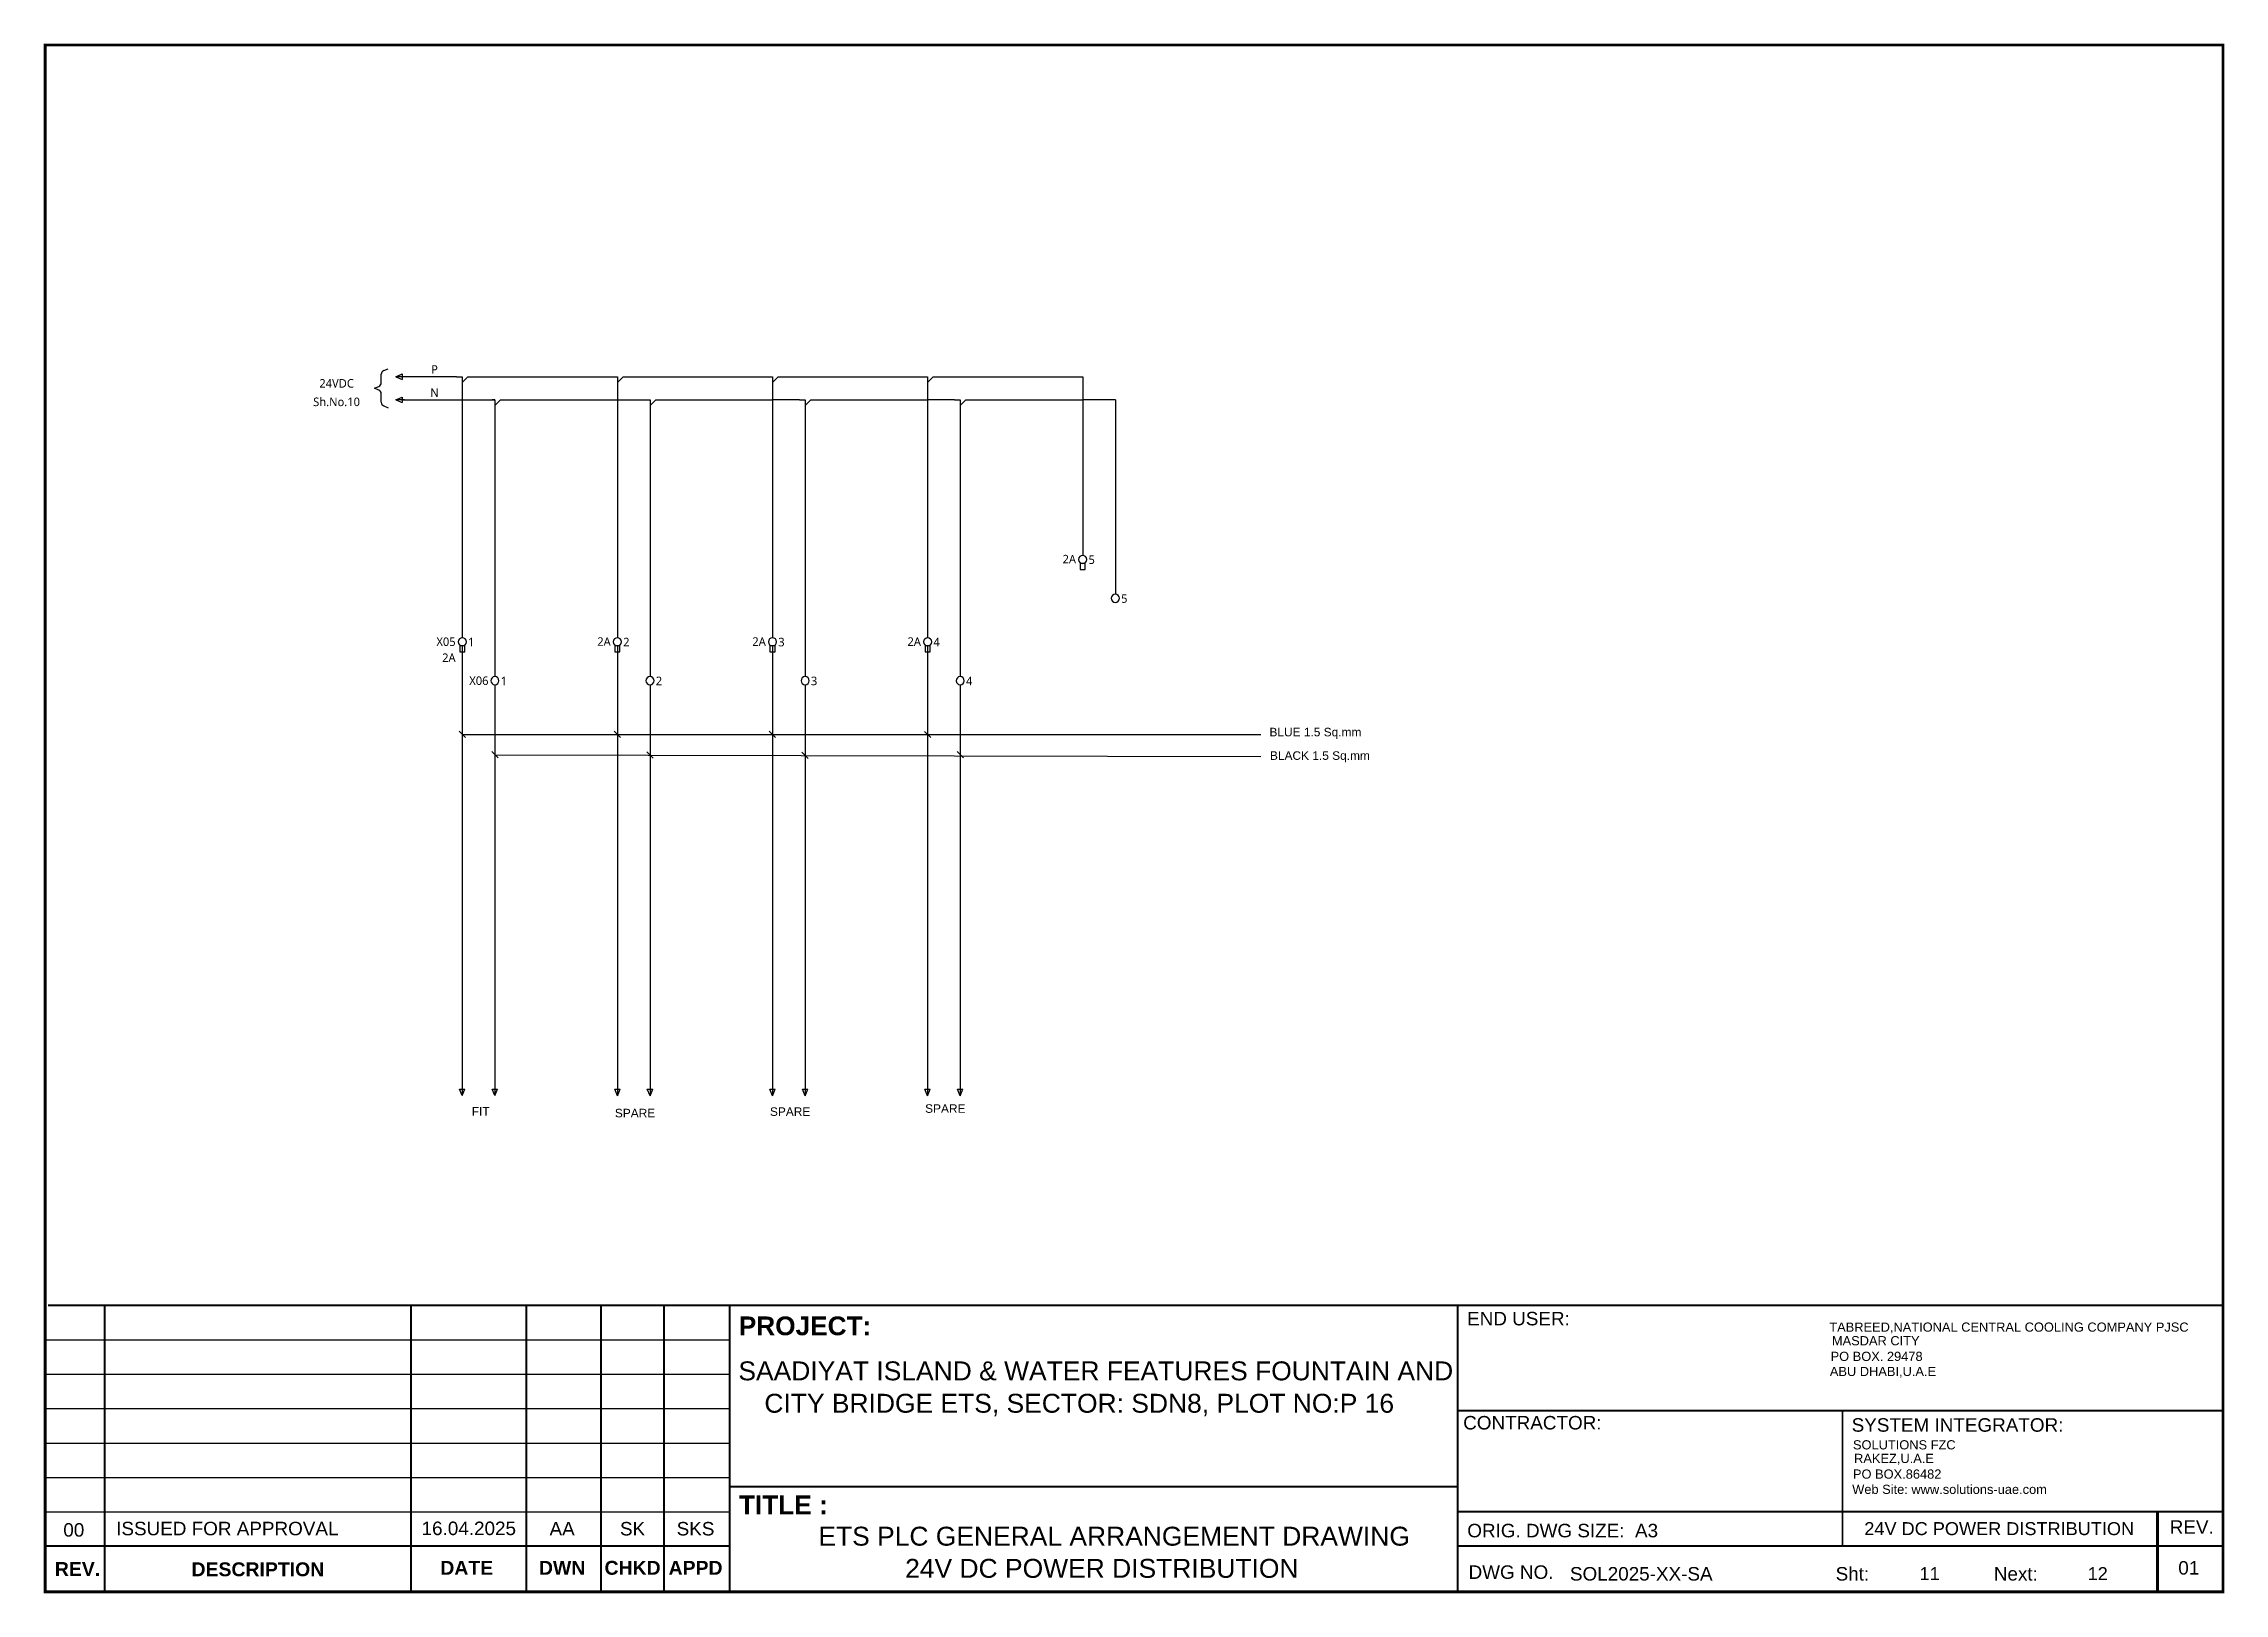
# Model space of a CAD drawing. Header units: inches. Extents: x 100535554 to 201081702, y 63708552 to 127420865.
# Drawn here: x 100538459 to 100539629, y 63708552 to 63709384 of the extents above; entities that cross this region are included whole.
import ezdxf
from ezdxf.enums import TextEntityAlignment as Align

# ---------------------------------------------------------------- set-up
doc = ezdxf.new("R2010")
doc.units = ezdxf.units.IN
doc.header["$MEASUREMENT"] = 0
doc.linetypes.add('CENTER', pattern=[50.8, 31.75, -6.35, 6.35, -6.35])
doc.linetypes.add('EPLANLINE7', pattern=[0])
doc.layers.add('BORDER', color=7, linetype='Continuous')
doc.layers.add('SYMBOL', color=4, linetype='Continuous')
doc.styles.add('A', font='arial.ttf')
doc.styles.add('ABB', font='arialbd.ttf')
doc.styles.add('MtXpl_Segoe_UI', font='segoeui.ttf')
doc.styles.get("Standard").update_dxf_attribs({"font": 'arial.ttf'})

msp = doc.modelspace()

# ---------------------------------------------------------------- texts
at = {"color": 7, "style": 'MtXpl_Segoe_UI'}
for s, height, p in [('24VDC', 4.5756, (100538615.926, 63709201.571)), ('P', 4.576, (100538668.473, 63709209.05)), ('Sh.No.10', 4.5756, (100538615.926, 63709191.651)), ('N', 4.576, (100538668.473, 63709196.618))]:
    msp.add_text(s, height=height, dxfattribs=at).set_placement(p, align=Align.MIDDLE_CENTER)
for s, p in [('2A', (100539012.799, 63709107.195)), ('X05', (100538679.802, 63709062.876)), ('2A', (100538763.052, 63709062.953)), ('2A', (100538846.301, 63709062.948)), ('2A', (100538929.55, 63709062.943)), ('2A', (100538679.802, 63709054.293)), ('X06', (100538697.462, 63709041.931))]:
    msp.add_text(s, height=4.5756, dxfattribs=at).set_placement(p, align=Align.MIDDLE_RIGHT)
for s, p in [('5', (100539019.488, 63709106.927)), ('5', (100539037.002, 63709086.066)), ('1', (100538686.492, 63709062.69)), ('2', (100538769.741, 63709062.685)), ('3', (100538852.99, 63709062.68)), ('4', (100538936.239, 63709062.675)), ('1', (100538704.005, 63709041.829)), ('2', (100538787.254, 63709041.824)), ('3', (100538870.503, 63709041.819)), ('4', (100538953.753, 63709041.815))]:
    msp.add_text(s, height=4.576, dxfattribs=at).set_placement(p, align=Align.MIDDLE_LEFT)
at = {"style": 'A'}
msp.add_text('24V DC POWER DISTRIBUTION', height=6.96131, dxfattribs=at).set_placement((100539435.88, 63708583.208))
for s, p in [('11', (100539470.951, 63708562.53)), ('12', (100539561.149, 63708562.53))]:
    msp.add_text(s, height=6.9613, dxfattribs=at).set_placement(p, align=Align.MIDDLE_CENTER)
at = {"attachment_point": 1}
for s, insert, char_height, width in [('\\pi0.41082;BLUE 1.5 Sq.mm', (100539116.184, 63709016.643), 4.57565, 49.32163), ('\\pi2.975;BLACK 1.5 Sq.mm ', (100539113.895, 63709004.025), 4.57565, 58.71343), ('FIT', (100538688.476, 63708813.005), 4.5756, 23.58319), ('\\pi1.2717;SPARE', (100538764.012, 63708812.095), 4.57565, 23.58319), ('\\pi1.2717;SPARE', (100538847.248, 63708812.871), 4.57565, 23.58319), ('\\pi1.2717;SPARE', (100538930.525, 63708814.519), 4.57565, 23.58319)]:
    msp.add_mtext(s, dxfattribs=dict(at, insert=insert, char_height=char_height, width=width))
at = {"layer": 'BORDER', "style": 'A'}
for s, p in [('ETS PLC GENERAL ARRANGEMENT DRAWING', (100538874.505, 63708577.563)), ('24V DC POWER DISTRIBUTION', (100538921.089, 63708560.287))]:
    msp.add_text(s, height=10.15, dxfattribs=at).set_placement(p)

# ---------------------------------------------------------------- blocks, each defined once
blk = doc.blocks.new('Title Frame_Al Bayt')
at = {"layer": 'BORDER'}
for p, q in [((897.4, -274.9), (1264.8, -274.9)), ((897.4, -293.3), (1264.8, -293.3)), ((897.4, -311.8), (1264.8, -311.8)), ((897.4, -330.3), (1264.8, -330.3)), ((897.4, -348.7), (1264.8, -348.7)), ((897.4, -367.2), (1264.8, -367.2))]:
    blk.add_line(p, q, dxfattribs=at)
at = {"layer": 'BORDER', "const_width": 1.54}
blk.add_lwpolyline([(897.4, 420.3), (897.4, -410.2), (2066.3, -410.2), (2066.3, 420.3)], close=True, dxfattribs=at)
at = {"layer": 'BORDER'}
for points, const_width in [([(899, -256.4), (2066.3, -256.4)], 1.08), ([(929.4, -410.2), (929.4, -256.4)], 1.08), ([(1093.7, -410.2), (1093.7, -256.4)], 1.08), ([(1093.7, -391.8), (1093.7, -256.4)], 1.08), ([(1155.6, -410.2), (1155.6, -256.4)], 1.08), ([(1195.8, -410.2), (1195.8, -256.4)], 1.08), ([(1195.8, -391.8), (1195.8, -256.4)], 1.08), ([(1229.6, -410.2), (1229.6, -256.4)], 1.08), ([(1229.6, -391.8), (1229.6, -256.4)], 1.08), ([(1264.8, -256.4), (1264.8, -410.2)], 1.08), ([(1655.6, -410.2), (1655.6, -256.4)], 1.08), ([(1655.6, -312.9), (2066.3, -312.9)], 0.923), ([(1862.1, -385.6), (1862.1, -312.9)], 0.923), ([(1655.6, -353.7), (1265.2, -353.7)], 1.08), ([(2066.3, -367.2), (1655.6, -367.2)], 1.08), ([(2031.2, -410.2), (2031.2, -367.2)], 1.54), ([(897.4, -385.6), (1264.8, -385.6)], 1.08), ([(2066.3, -385.6), (1655.6, -385.6)], 1.08)]:
    blk.add_lwpolyline(points, dxfattribs=dict(at, const_width=const_width))
for s, height, style, p in [('PROJECT:', 10.07, 'ABB', (1269.7, -272.4)), ('END USER:', 7.25, 'A', (1660.6, -267.1)), ('TABREED,NATIONAL CENTRAL COOLING COMPANY PJSC', 4.93, 'A', (1855, -270.5)), ('MASDAR CITY', 4.93, 'A', (1856.4, -277.8)), ('SAADIYAT ISLAND & WATER FEATURES FOUNTAIN AND', 10.15, 'A', (1269.5, -296.6)), ('ABU DHABI,U.A.E', 4.93, 'A', (1855.3, -294.3)), ('PO BOX. 29478', 4.93, 'A', (1855.7, -286.2)), (' CITY BRIDGE ETS, SECTOR: SDN8, PLOT NO:P 16', 10.15, 'A', (1279.5, -314)), ('CONTRACTOR:', 7.25, 'A', (1658.5, -323)), ('SYSTEM INTEGRATOR:', 7.25, 'A', (1867, -324.2)), ('SOLUTIONS FZC', 4.93, 'A', (1867.7, -333.7)), ('RAKEZ,U.A.E', 4.93, 'A', (1868.3, -341)), ('PO BOX.86482', 4.93, 'A', (1867.7, -349.4)), ('TITLE :', 10.07, 'ABB', (1269.8, -368.5)), ('Web Site: www.solutions-uae.com ', 4.93, 'A', (1867.3, -357.6)), ('ORIG. DWG SIZE:  A3', 7.25, 'A', (1660.7, -380.9)), ('REV.', 7.25, 'A', (2037.7, -379)), ('DWG NO.', 7.25, 'A', (1661.4, -403.2)), ('SOL2025-XX-SA', 7.25, 'A', (1715.8, -404.1)), ('Sht:', 7.25, 'A', (1858.4, -404.1)), ('Next:', 7.25, 'A', (1943.3, -404.1)), ('01', 7.25, 'A', (2042.3, -400.9))]:
    blk.add_text(s, height=height, dxfattribs=dict(at, style=style)).set_placement(p)
for s, height, style, p in [('00', 7.25, 'A', (912.8, -376.9)), ('REV.', 7.46, 'ABB', (914.8, -397.9))]:
    blk.add_text(s, height=height, dxfattribs=dict(at, style=style)).set_placement(p, align=Align.MIDDLE)
for s, height, style, p in [('ISSUED FOR APPROVAL', 7.25, 'A', (995.2, -379.8)), ('16.04.2025', 7.25, 'A', (1124.8, -379.7)), ('AA', 7.25, 'A', (1174.9, -379.9)), ('SK', 7.25, 'A', (1212.7, -379.9)), ('SKS', 7.25, 'A', (1246.5, -379.9)), ('DESCRIPTION', 7.463, 'ABB', (1011.6, -401.8)), ('DATE', 7.46, 'ABB', (1123.7, -401)), ('DWN', 7.46, 'ABB', (1174.9, -401)), ('CHKD', 7.46, 'ABB', (1212.7, -401)), ('APPD', 7.46, 'ABB', (1246.5, -401))]:
    blk.add_text(s, height=height, dxfattribs=dict(at, style=style)).set_placement(p, align=Align.CENTER)
blk = doc.blocks.new('ARROW')
at = {"layer": 'SYMBOL', "color": 0, "linetype": 'EPLANLINE7'}
for p, q in [((0, -11.2), (-6.9, 5.1)), ((-6.9, 5.1), (6.9, 5.1)), ((0, 11.2), (0, -11.2)), ((0, -11.2), (6.9, 5.1))]:
    blk.add_line(p, q, dxfattribs=at)
blk = doc.blocks.new('LOOP-TOP-1')
at = {"layer": 'SYMBOL'}
for p, q in [((0, 0), (2, 0)), ((2, 0), (2, -2)), ((2, -2), (4, 0))]:
    blk.add_line(p, q, dxfattribs=at)
blk = doc.blocks.new('FEED THRUE TB')
at = {"color": 0}
blk.add_line((0, -50.7), (0, -11.9), dxfattribs=at)
blk.add_circle((0, 0), 11.9, dxfattribs=at)

# ---------------------------------------------------------------- linework, layer by layer
at = {"color": 0}
for p, q in [((100538639.917, 63709201.89), (100538639.917, 63709206.448)), ((100538641.209, 63709208.402), (100538643.538, 63709209.394)), ((100538636.296, 63709198.944), (100538638.626, 63709199.936)), ((100538638.626, 63709197.951), (100538636.296, 63709198.944)), ((100538639.917, 63709191.44), (100538639.917, 63709195.998)), ((100538641.209, 63709189.486), (100538643.538, 63709188.493))]:
    msp.add_line(p, q, dxfattribs=at)
for p, q in [((100538680.326, 63709205.164), (100538652.348, 63709205.159)), ((100538864.337, 63709192.726), (100538849.878, 63709192.731)), ((100538947.586, 63709192.721), (100538933.127, 63709192.726)), ((100539033.889, 63709192.717), (100539016.376, 63709192.717))]:
    msp.add_line(p, q)
at = {"color": 7}
for p, q in [((100538686.433, 63709205.164), (100538763.579, 63709205.164)), ((100538769.683, 63709205.159), (100538849.878, 63709205.159)), ((100538852.932, 63709205.155), (100538933.127, 63709205.155)), ((100538936.181, 63709205.15), (100539016.376, 63709205.15)), ((100539016.376, 63709205.15), (100539016.376, 63709109.22)), ((100538651.079, 63709192.728), (100538700.893, 63709192.729)), ((100538683.38, 63709202.11), (100538683.38, 63709064.983)), ((100538703.947, 63709192.729), (100538781.093, 63709192.729)), ((100538766.629, 63709202.105), (100538766.629, 63709072.134)), ((100538787.196, 63709192.731), (100538849.878, 63709192.731)), ((100538849.878, 63709202.101), (100538849.878, 63709072.13)), ((100538870.445, 63709192.726), (100538933.127, 63709192.726)), ((100538933.127, 63709202.096), (100538933.127, 63709072.125)), ((100538953.694, 63709192.721), (100539016.376, 63709192.721)), ((100539033.889, 63709192.717), (100539033.889, 63709095.515)), ((100538700.893, 63709189.682), (100538700.893, 63709044.122)), ((100538784.142, 63709189.677), (100538784.142, 63709051.274)), ((100538867.391, 63709189.672), (100538867.391, 63709044.112)), ((100538950.64, 63709189.667), (100538950.64, 63709051.264)), ((100538683.38, 63709060.601), (100538683.38, 63708823.858)), ((100538766.629, 63709060.596), (100538766.629, 63708823.853)), ((100538849.878, 63709060.591), (100538849.878, 63708823.848)), ((100538933.082, 63709060.586), (100538933.082, 63708823.843)), ((100538700.893, 63709039.74), (100538700.893, 63708823.858)), ((100538784.142, 63709039.735), (100538784.142, 63708823.853)), ((100538867.391, 63709039.731), (100538867.391, 63708823.848)), ((100538950.64, 63709039.726), (100538950.64, 63708823.843)), ((100538683.381, 63709013.073), (100539111.984, 63709013.073)), ((100538700.893, 63709002.226), (100539111.984, 63709001.317))]:
    msp.add_line(p, q, dxfattribs=at)
at = {"color": 7, "linetype": 'CENTER', "ltscale": 0.325}
msp.add_line((100538700.893, 63709192.729), (100538699.512, 63709192.729), dxfattribs=at)
at = {"color": 7, "linetype": 'CENTER', "ltscale": 10}
msp.add_line((100538700.272, 63709192.729), (100538700.893, 63709192.729), dxfattribs=at)
at = {"color": 7, "lineweight": 13}
for p, q in [((100538685.071, 63709011.384), (100538681.688, 63709014.767)), ((100538768.32, 63709011.379), (100538764.937, 63709014.762)), ((100538851.569, 63709011.374), (100538848.186, 63709014.757)), ((100538934.818, 63709011.37), (100538931.435, 63709014.752)), ((100538702.585, 63709000.546), (100538699.202, 63709003.929)), ((100538785.833, 63709000.35), (100538782.45, 63709003.733)), ((100538869.082, 63709000.166), (100538865.699, 63709003.549)), ((100538952.332, 63709000.532), (100538948.949, 63709003.915))]:
    msp.add_line(p, q, dxfattribs=at)
for points in [[(100539015.001, 63709101.601), (100539017.751, 63709101.601), (100539017.751, 63709104.838), (100539015.001, 63709104.838)], [(100538682.004, 63709057.364), (100538684.755, 63709057.364), (100538684.755, 63709060.601), (100538682.004, 63709060.601)], [(100538765.253, 63709057.359), (100538768.004, 63709057.359), (100538768.004, 63709060.596), (100538765.253, 63709060.596)], [(100538848.502, 63709057.355), (100538851.253, 63709057.355), (100538851.253, 63709060.591), (100538848.502, 63709060.591)], [(100538931.752, 63709057.35), (100538934.502, 63709057.35), (100538934.502, 63709060.587), (100538931.752, 63709060.587)]]:
    msp.add_lwpolyline(points, close=True)
at = {"color": 0}
for centre, start, end in [((100538642.041, 63709206.448), 113.070413, 180), ((100538637.794, 63709201.89), 293.070413, 0), ((100538637.794, 63709195.998), 0, 66.929587), ((100538642.041, 63709191.44), 180, 246.929587)]:
    msp.add_arc(centre, 2.124, start, end, dxfattribs=at)

# ---------------------------------------------------------------- block references
at = {"xscale": 0.2104324012768687, "yscale": 0.2104324012768687, "zscale": 0.2104324012768687, "rotation": 270}
for p in [(100538650.001, 63709205.159), (100538650.001, 63709192.728)]:
    msp.add_blockref('ARROW', p, dxfattribs=at)
at = {"color": 7, "xscale": 1.526969785154595, "yscale": 1.526969785154595, "zscale": 1.526969785154595}
for p in [(100538680.326, 63709205.164), (100538763.575, 63709205.159), (100538846.824, 63709205.159), (100538930.073, 63709205.159), (100538697.839, 63709192.729), (100538781.088, 63709192.731), (100538864.337, 63709192.726), (100538947.586, 63709192.721)]:
    msp.add_blockref('LOOP-TOP-1', p, dxfattribs=at)
at = {"color": 7, "xscale": -0.1843536286949976, "yscale": 0.1843536286949976, "zscale": 0.1843536286949976, "rotation": 180}
for p in [(100539016.376, 63709107.029), (100539033.889, 63709086.168), (100538683.38, 63709062.792), (100538766.629, 63709062.787), (100538849.878, 63709062.782), (100538933.127, 63709062.778), (100538700.893, 63709041.931), (100538784.142, 63709041.926), (100538867.391, 63709041.921), (100538950.64, 63709041.917)]:
    msp.add_blockref('FEED THRUE TB', p, dxfattribs=at)
at = {"xscale": 0.2104324012768687, "yscale": 0.2104324012768687, "zscale": 0.2104324012768687}
for p in [(100538683.38, 63708821.507), (100538700.893, 63708821.505), (100538766.629, 63708821.502), (100538784.142, 63708821.5), (100538849.878, 63708821.497), (100538867.391, 63708821.495), (100538933.082, 63708821.492), (100538950.64, 63708821.491)]:
    msp.add_blockref('ARROW', p, dxfattribs=at)
at = {"layer": 'BORDER'}
msp.add_blockref('Title Frame_Al Bayt', (100537562.084, 63708962.922), dxfattribs=at)

msp.set_redraw_order([(e.dxf.handle, doc.entitydb.next_handle()) for e in msp.query("TEXT MTEXT ATTDEF DIMENSION ARC_DIMENSION")])  # texts and dimensions are drawn at this point

doc.saveas('drawing.dxf')
